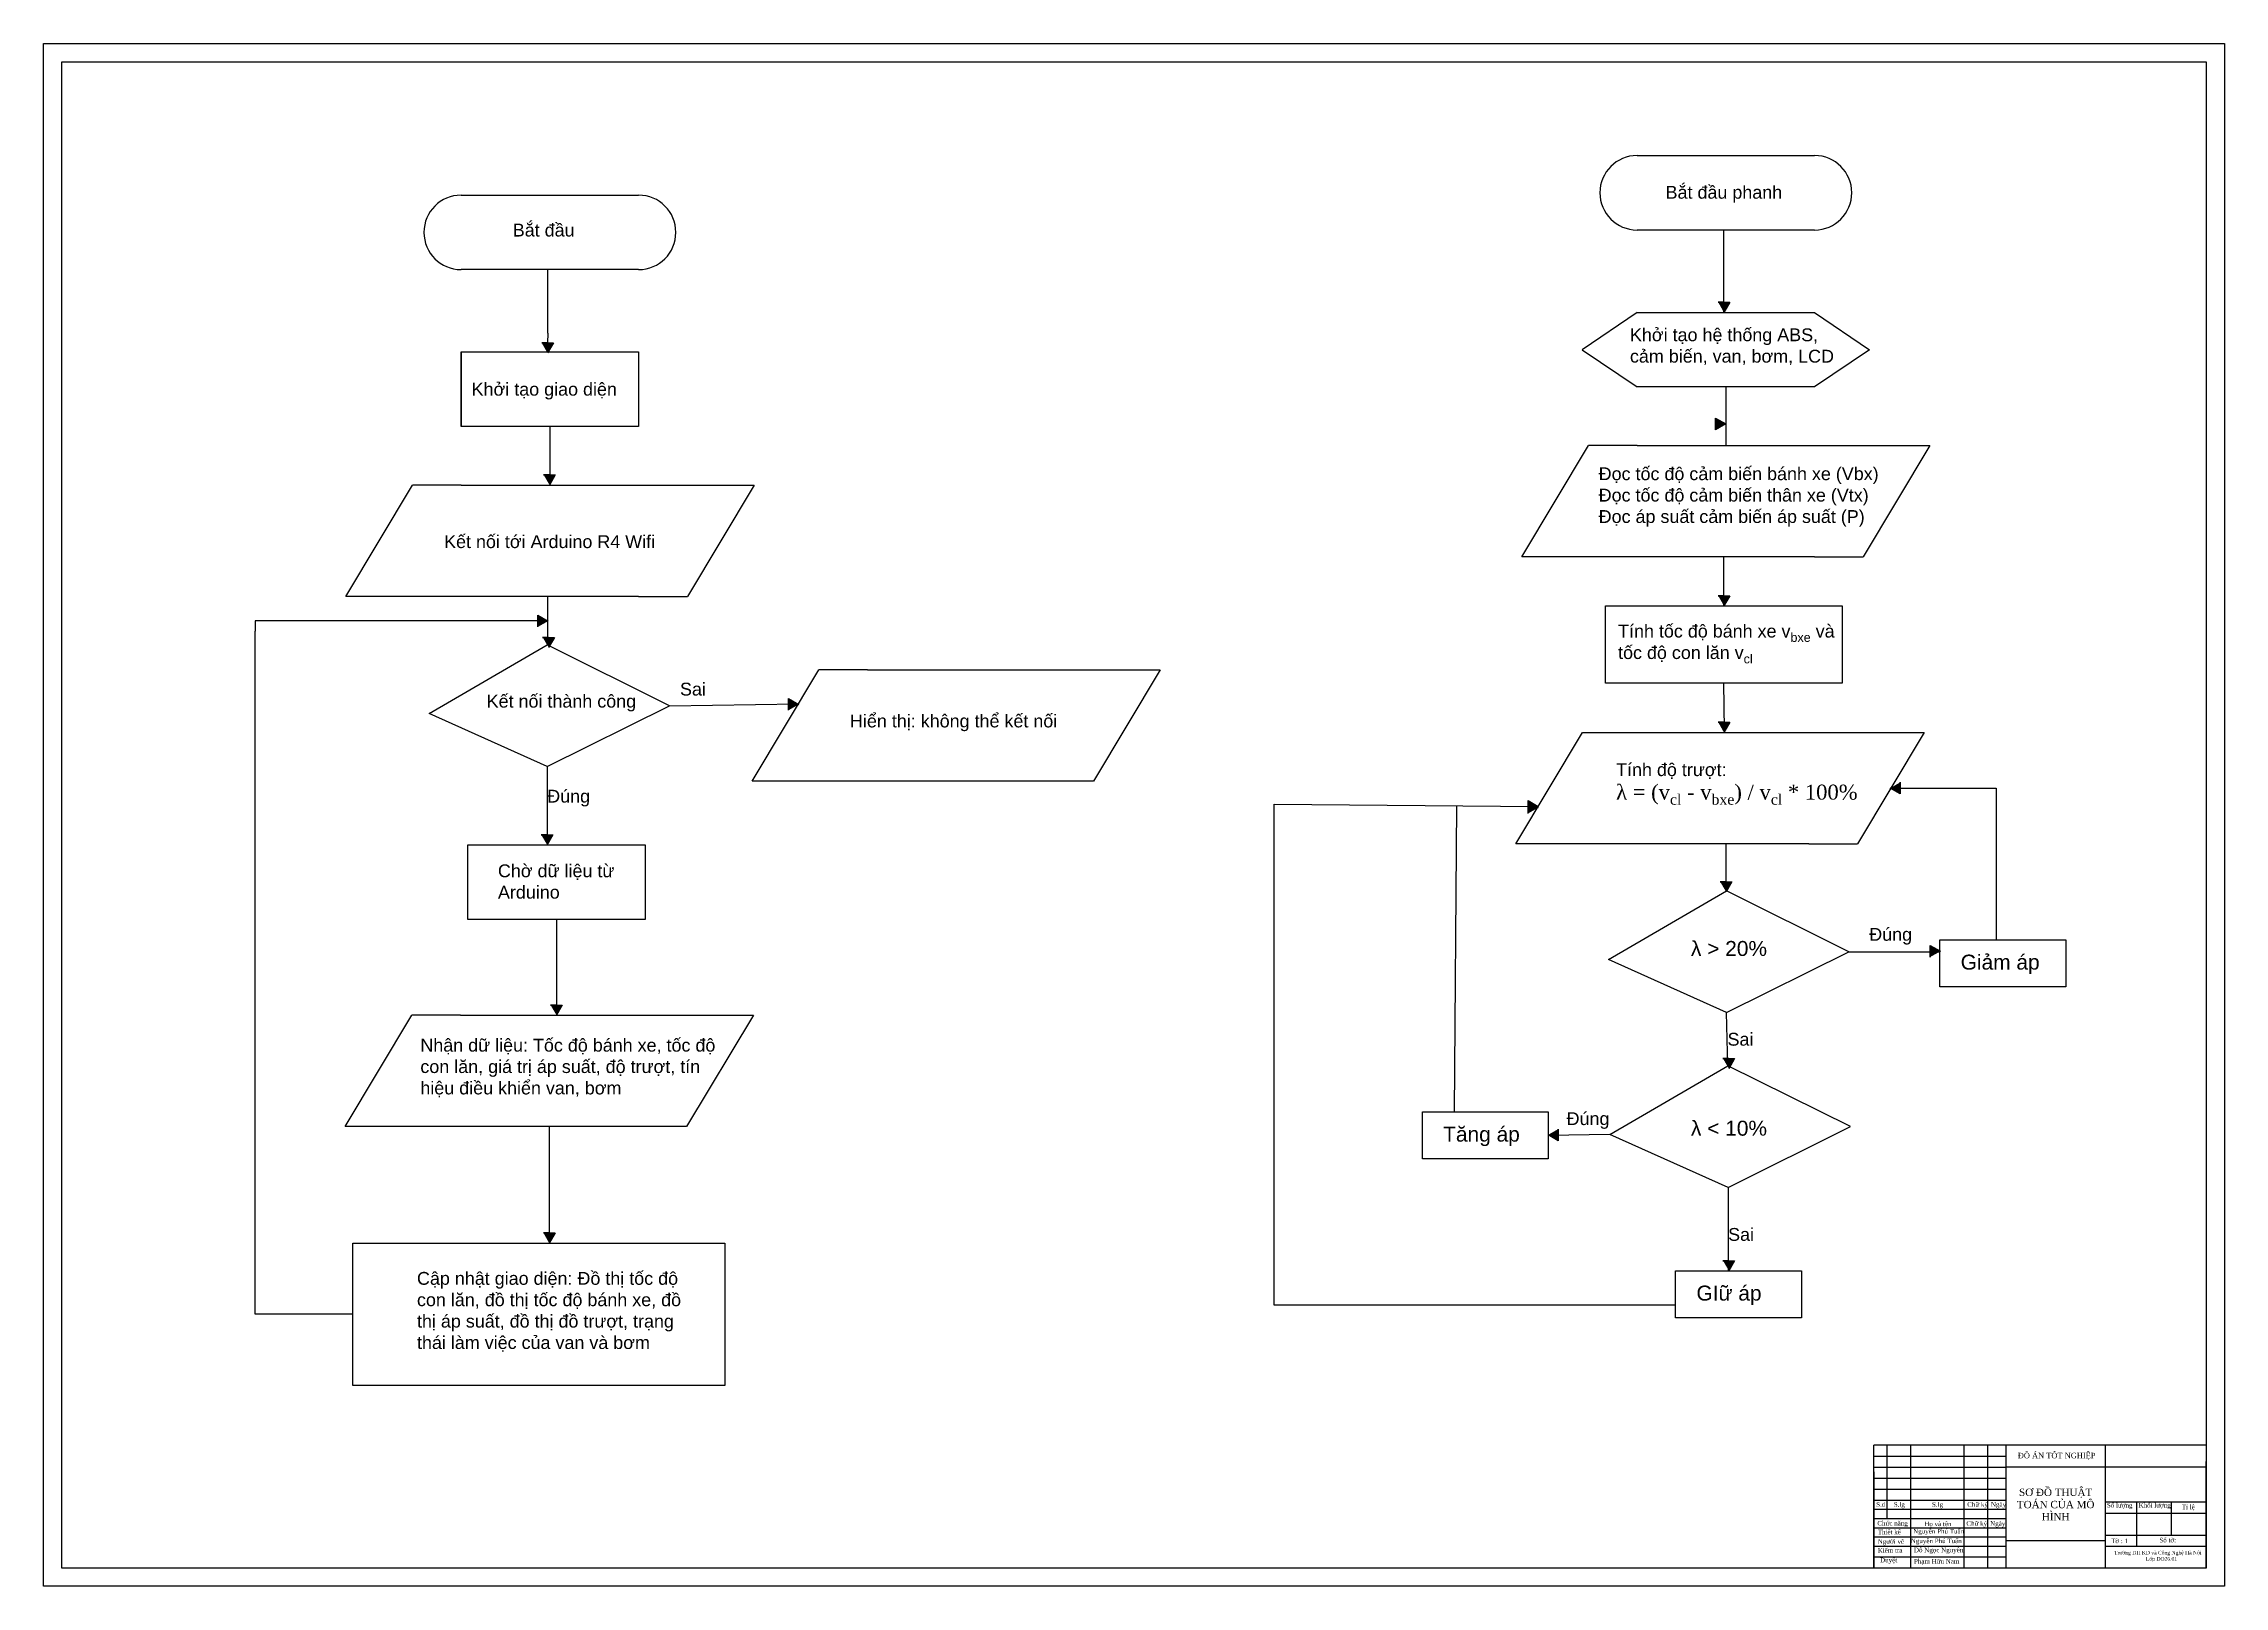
# Model space of a CAD drawing. Header units: millimetres. Extents: x 2941 to 39711, y -9887 to 8247.
# Drawn here: x 3253 to 14273, y -9878 to -2084 of the extents above; entities that cross this region are included whole.
import ezdxf

# ---------------------------------------------------------------- set-up
doc = ezdxf.new("R2010")
doc.units = ezdxf.units.MM
doc.layers.add('AM_0', color=7, linetype='Continuous', lineweight=50)
doc.styles.get("Standard").update_dxf_attribs({"font": 'arial.ttf'})
doc.dimstyles.new('AM_ISO$7', dxfattribs={"dimtxt": 3.5, "dimasz": 3.5, "dimexe": 1, "dimexo": 1, "dimgap": 1.5, "dimtad": 1, "dimdsep": 46, "dimtxsty": 'Standard', "dimcen": 0, "dimclrd": 256, "dimclre": 256, "dimclrt": 140, "dimadec": 0, "dimazin": 2, "dimtp": 0.1, "dimtm": 0.1, "dimtfac": 0.71, "dimtdec": 3, "dimtmove": 0, "dimatfit": 3, "dimfxl": 1, "dimlwd": -1, "dimlwe": -1, "dimarcsym": 1})

msp = doc.modelspace()

# ---------------------------------------------------------------- texts
at = {"attachment_point": 1}
for s, width, insert, char_height in [('{\\fArial|b0|i0|c163|p34;Bắt đầu phanh}', 753.62, (11449, -2803), 64.84), ('{\\fArial|b0|i0|c163|p34;Bắt đầu}', 753.62, (5624, -2994), 64.84), ('Khởi tạo hệ thống ABS, \\Pcảm biến, van, bơm, LCD', 1084.97, (11269, -3523), 64.84), ('Khởi tạo giao diện', 1084.97, (5416, -3798), 64.84), ('Đọc tốc độ cảm biến bánh xe (Vbx)\\PĐọc tốc độ cảm biến thân xe (Vtx)\\PĐọc áp suất cảm biến áp suất (P)', 1427.02, (11111, -4225), 64.84), ('Kết nối tới Arduino R4 Wifi', 1427.02, (5277, -4568), 64.84), ('\\A1;Tính tốc độ bánh xe v{\\H0.7x;\\S^ bxe;} và tốc độ con lăn v{\\H0.7x;\\S^ cl;}', 1227.5, (11209, -5020), 64.84), ('Sai', 239.92, (6469, -5313), 64.8), ('\\A1;Tính độ trượt:\\P{\\fTimes New Roman Greek|b0|i0|c161|p18;\\H1.16667x;λ = (v\\fTimes New Roman Greek|b0|i0|c0|p18;\\H0.7x;\\S^ cl;\\fTimes New Roman Greek|b0|i0|c161|p18;\\H1.42857x; - \\fTimes New Roman Greek|b0|i0|c0|p18;v\\H0.7x;\\S^ bxe;\\fTimes New Roman|b0|i0|c0|p18;\\H1.42857x;) / v\\H0.7x;\\S^ cl;\\H1.42857x; * 100%  }', 1227.5, (11199, -5720), 64.839), ('Đúng', 239.92, (5798, -5854), 64.8), ('Đúng', 239.92, (12478, -6552), 64.8), ('Sai', 239.92, (11762, -7082), 64.8), ('Đúng', 239.92, (10949, -7483), 64.8), ('Sai', 239.92, (11765, -8068), 64.8)]:
    msp.add_mtext_dynamic_manual_height_columns(s, width=width, gutter_width=324, heights=[0], dxfattribs=dict(at, insert=insert, char_height=char_height))
for s, insert, char_height, width in [('Kết nối thành công', (5492, -5374), 64.84, 768.74), ('Hiển thị: không thể kết nối', (7328, -5474), 64.84, 1288.82), ('Chờ dữ liệu từ Arduino', (5549, -6231), 64.84, 768.74), ('λ > 20%', (11577, -6618), 75.6, 570.48), ('Giảm áp', (12940, -6687), 75.6, 570.48), ('Nhận dữ liệu: Tốc độ bánh xe, tốc độ con lăn, giá trị áp suất, độ trượt, tín hiệu điều khiển van, bơm', (5157, -7112), 64.839, 1489.83), ('Tăng áp', (10325, -7556), 75.6, 570.48), ('λ < 10%', (11577, -7526), 75.6, 570.48), ('Cập nhật giao diện: Đồ thị tốc độ con lăn, đồ thị tốc độ bánh xe, đồ thị áp suất, đồ thị đồ trượt, trạng thái làm việc của van và bơm', (5140, -8290), 64.839, 1395.19), ('GIữ áp', (11605, -8359), 75.6, 570.48)]:
    msp.add_mtext(s, dxfattribs=dict(at, insert=insert, char_height=char_height, width=width))
at = {"layer": 'AM_0', "lineweight": -2, "attachment_point": 5}
for s, insert, char_height, width in [('{\\fTimes New Roman|b0|i0|c0|p18;ĐỒ ÁN \\fTimes New Roman|b0|i0|c163|p18;TỐT NGHIỆP}', (13425, -9221), 27.8, 490.6), ('{\\fTimes New Roman|b0|i0|c0|p18;SƠ ĐỒ THUẬT TOÁN CỦA MÔ HÌNH}', (13420, -9465), 37.07, 472.11)]:
    msp.add_mtext(s, dxfattribs=dict(at, insert=insert, char_height=char_height, width=width))
at = {"layer": 'AM_0', "lineweight": -2, "attachment_point": 1}
for s, width, insert, char_height in [('{\\fTimes New Roman|b0|i0|c0|p18;\\C7;S.d}', 49.61, (12513, -9453), 23.17), ('{\\fTimes New Roman|b0|i0|c0|p18;\\C7;S.lg}', 54.89, (12602, -9453), 23.17), ('{\\fTimes New Roman|b0|i0|c0|p18;\\C7;S.lg}', 158.71, (12795, -9453), 23.17), ('{\\fTimes New Roman|b0|i0|c0|p18;\\C7;Chữ ký}', 158.71, (12973, -9453), 23.17), ('{\\fTimes New Roman|b0|i0|c0|p18;\\C7;Ngày}', 158.71, (13093, -9453), 23.17), ('{\\fTimes New Roman|b0|i0|c0|p18;\\C7;Số lượng}', 158.71, (13679, -9457), 23.17), ('{\\fTimes New Roman|b0|i0|c0|p18;\\C7;Khối lượng}', 158.71, (13839, -9457), 23.17), ('{\\fTimes New Roman|b0|i0|c0|p18;\\C7;Tỉ lệ}', 158.71, (14057, -9466), 23.17), ('{\\fTimes New Roman|b0|i0|c0|p18;\\C7;Chức năng}', 158.71, (12519, -9548), 23.17), ('{\\fTimes New Roman|b0|i0|c0|p18;\\C7;Nguyễn Phú Tuấn}', 270.52, (12700, -9588), 23.17), ('{\\fTimes New Roman|b0|i0|c0|p18;\\C7;Họ và tên}', 158.71, (12756, -9551), 23.17), ('{\\fTimes New Roman|b0|i0|c0|p18;\\C7;Chữ ký}', 158.71, (12969, -9549), 23.17), ('{\\fTimes New Roman|b0|i0|c0|p18;\\C7;Ngày}', 158.71, (13089, -9549), 23.17), ('{\\fTimes New Roman|b0|i0|c0|p18;\\C7;Thiết kế}', 158.71, (12521, -9592), 23.17), ('{\\fTimes New Roman|b0|i0|c0|p18;\\C7;Người vẽ}', 158.71, (12521, -9640), 23.17), ('{\\fTimes New Roman|b0|i0|c0|p18;\\C7;Kiểm tra}', 158.71, (12521, -9685), 23.17), ('{\\fTimes New Roman|b0|i0|c0|p18;\\C7;Nguyễn Phú Tuấn}', 270.52, (12688, -9637), 23.17), ('{\\fTimes New Roman|b0|i0|c0|p18;\\C7;Đỗ Ngọc Nguyên}', 270.52, (12704, -9683), 23.17), ('{\\fTimes New Roman|b0|i0|c0|p18;\\C7;Tờ : 1}', 158.71, (13700, -9637), 23.17), ('{\\fTimes New Roman|b0|i0|c0|p18;\\C7;Số tờ:}', 158.71, (13944, -9633), 23.17), ('{\\fTimes New Roman|b0|i0|c0|p18;\\C7;Duyệt}', 158.71, (12533, -9734), 23.17), ('{\\fTimes New Roman|b0|i0|c0|p18;\\C7;Phạm Hữu Nam}', 270.52, (12704, -9740), 23.17), ('{\\fTimes New Roman|b0|i0|c0|p18;\\C7;Trường ĐH KD và Công Nghệ Hà Nội\\P\\pxqc;Lớp DO26.0\\fTimes New Roman|b0|i0|c163|p18;1\\H1.85758x; }', 479.6, (13715, -9699), 18.54)]:
    msp.add_mtext_dynamic_manual_height_columns(s, width=width, gutter_width=116, heights=[0], dxfattribs=dict(at, insert=insert, char_height=char_height))

# ---------------------------------------------------------------- hatches: boundary and pattern name
h = msp.add_hatch(color=256)
h.dxf.hatch_style = 1
h.paths.add_polyline_path([(11744, -3443), (11774, -3391), (11715, -3391)])
h = msp.add_hatch(color=256)
h.dxf.hatch_style = 1
h.paths.add_polyline_path([(5799, -3647), (5829, -3596), (5770, -3596)])
h = msp.add_hatch(color=256)
h.dxf.hatch_style = 1
h.paths.add_polyline_path([(11754, -4006), (11702, -3977), (11702, -4036)])
h = msp.add_hatch(color=256)
h.dxf.hatch_style = 1
h.paths.add_polyline_path([(5810, -4315), (5839, -4263), (5780, -4263)])
h = msp.add_hatch(color=256)
h.dxf.hatch_style = 1
h.paths.add_polyline_path([(11744, -4925), (11774, -4874), (11715, -4874)])
h = msp.add_hatch(color=256)
h.dxf.hatch_style = 1
h.paths.add_polyline_path([(5803, -5002), (5751, -4972), (5751, -5031)])
h = msp.add_hatch(color=256)
h.dxf.hatch_style = 1
h.paths.add_polyline_path([(5805, -5135), (5834, -5084), (5775, -5084)])
h = msp.add_hatch(color=256)
h.dxf.hatch_style = 1
h.paths.add_polyline_path([(7069, -5423), (7018, -5393), (7018, -5452)])
h = msp.add_hatch(color=256)
h.dxf.hatch_style = 1
h.paths.add_polyline_path([(11744, -5565), (11774, -5513), (11715, -5513)])
h = msp.add_hatch(color=256)
h.dxf.hatch_style = 1
h.paths.add_polyline_path([(12584, -5846), (12635, -5875), (12635, -5816)])
h = msp.add_hatch(color=256)
h.dxf.hatch_style = 1
h.paths.add_polyline_path([(10806, -5944), (10754, -5915), (10754, -5974)])
h = msp.add_hatch(color=256)
h.dxf.hatch_style = 1
h.paths.add_polyline_path([(10806, -5938), (10755, -5908), (10755, -5967)])
h = msp.add_hatch(color=256)
h.dxf.hatch_style = 1
h.paths.add_polyline_path([(5798, -6133), (5827, -6082), (5768, -6082)])
h = msp.add_hatch(color=256)
h.dxf.hatch_style = 1
h.paths.add_polyline_path([(11755, -6370), (11784, -6319), (11725, -6319)])
h = msp.add_hatch(color=256)
h.dxf.hatch_style = 1
h.paths.add_polyline_path([(12838, -6670), (12786, -6640), (12786, -6699)])
h = msp.add_hatch(color=256)
h.dxf.hatch_style = 1
h.paths.add_polyline_path([(5845, -6993), (5874, -6942), (5815, -6942)])
h = msp.add_hatch(color=256)
h.dxf.hatch_style = 1
h.paths.add_polyline_path([(11769, -7263), (11798, -7212), (11739, -7212)])
h = msp.add_hatch(color=256)
h.dxf.hatch_style = 1
h.paths.add_polyline_path([(10856, -7597), (10907, -7627), (10907, -7568)])
h = msp.add_hatch(color=256)
h.dxf.hatch_style = 1
h.paths.add_polyline_path([(5808, -8145), (5838, -8093), (5779, -8093)])
h = msp.add_hatch(color=256)
h.dxf.hatch_style = 1
h.paths.add_polyline_path([(11769, -8284), (11798, -8233), (11739, -8233)])

# ---------------------------------------------------------------- linework, layer by layer
for p, q in [((5801, -3547), (5801, -3226)), ((11744, -3391), (11715, -3391)), ((11715, -3391), (11774, -3391)), ((11774, -3391), (11744, -3443)), ((11305, -3443), (11027, -3631)), ((12202, -3443), (12480, -3631)), ((5799, -3596), (5770, -3596)), ((5770, -3596), (5829, -3596)), ((5801, -3547), (5799, -3596)), ((5829, -3596), (5799, -3647)), ((11027, -3631), (11305, -3819)), ((12480, -3631), (12202, -3819)), ((5363, -3642), (5363, -4019)), ((6260, -3642), (6260, -4019)), ((11754, -3819), (11754, -4115)), ((5811, -4019), (5811, -4315)), ((11702, -4036), (11702, -3977)), ((11702, -3977), (11754, -4006)), ((11702, -4006), (11702, -4036)), ((11754, -4006), (11702, -4036)), ((10722, -4677), (11059, -4115)), ((11305, -4115), (11059, -4115)), ((12202, -4115), (12440, -4115)), ((12440, -4115), (12785, -4115)), ((12785, -4115), (12448, -4677)), ((5810, -4263), (5780, -4263)), ((5780, -4263), (5839, -4263)), ((5839, -4263), (5810, -4315)), ((4780, -4877), (5117, -4315)), ((5363, -4315), (5117, -4315)), ((6260, -4315), (6498, -4315)), ((6498, -4315), (6843, -4315)), ((6843, -4315), (6506, -4877)), ((11067, -4677), (10722, -4677)), ((11305, -4677), (11067, -4677)), ((12202, -4677), (12448, -4677)), ((5125, -4877), (4780, -4877)), ((5363, -4877), (5125, -4877)), ((6260, -4877), (6506, -4877)), ((11744, -4874), (11715, -4874)), ((11715, -4874), (11774, -4874)), ((11743, -4925), (11743, -4925)), ((11774, -4874), (11744, -4925)), ((5801, -5001), (4323, -5001)), ((4323, -5001), (4323, -5053)), ((4323, -5112), (4323, -5053)), ((5751, -5031), (5751, -4972)), ((5751, -4972), (5803, -5002)), ((4323, -8504), (4323, -5112)), ((5201, -5469), (5797, -5122)), ((5805, -5084), (5775, -5084)), ((5775, -5084), (5834, -5084)), ((6416, -5430), (5797, -5122)), ((5801, -5125), (5801, -5125)), ((5834, -5084), (5805, -5135)), ((6833, -5811), (7170, -5248)), ((7416, -5248), (7170, -5248)), ((8313, -5248), (8551, -5248)), ((8551, -5248), (8896, -5248)), ((8896, -5248), (8559, -5811)), ((7018, -5452), (7018, -5393)), ((7018, -5393), (7069, -5423)), ((11746, -5549), (11743, -5316)), ((5798, -5737), (5201, -5469)), ((5798, -5737), (6416, -5430)), ((6416, -5430), (7067, -5420)), ((10693, -6127), (11030, -5565)), ((11030, -5565), (11276, -5565)), ((11744, -5513), (11715, -5513)), ((11715, -5513), (11774, -5513)), ((11774, -5513), (11744, -5565)), ((12172, -5565), (12411, -5565)), ((12411, -5565), (12756, -5565)), ((12756, -5565), (12418, -6127)), ((5798, -5737), (5798, -6133)), ((7178, -5811), (6833, -5811)), ((7416, -5811), (7178, -5811)), ((8559, -5811), (8313, -5811)), ((12635, -5846), (12635, -5816)), ((12635, -5816), (12635, -5875)), ((9471, -8457), (9471, -5927)), ((9471, -5927), (10806, -5938)), ((10383, -7481), (10395, -5935)), ((10754, -5974), (10754, -5915)), ((10754, -5915), (10806, -5944)), ((10755, -5967), (10755, -5908)), ((10755, -5908), (10806, -5938)), ((10755, -5938), (10755, -5967)), ((12635, -5875), (12584, -5846)), ((12587, -5846), (13119, -5846)), ((13119, -5846), (13119, -6612)), ((5798, -6082), (5768, -6082)), ((5768, -6082), (5827, -6082)), ((5827, -6082), (5798, -6133)), ((11037, -6127), (10693, -6127)), ((11276, -6127), (10966, -6127)), ((11755, -6319), (11755, -6127)), ((12172, -6127), (12418, -6127)), ((11161, -6711), (11757, -6365)), ((11755, -6319), (11725, -6319)), ((11725, -6319), (11784, -6319)), ((11784, -6319), (11755, -6370)), ((12375, -6672), (11757, -6365)), ((5845, -6510), (5845, -6993)), ((11757, -6980), (11161, -6711)), ((11757, -6980), (12375, -6672)), ((12375, -6672), (12835, -6672)), ((12786, -6699), (12786, -6640)), ((12786, -6640), (12838, -6670)), ((12786, -6670), (12786, -6699)), ((5845, -6942), (5815, -6942)), ((5815, -6942), (5874, -6942)), ((5874, -6942), (5845, -6993)), ((4777, -7556), (5114, -6993)), ((5360, -6993), (5114, -6993)), ((6256, -6993), (6495, -6993)), ((6495, -6993), (6840, -6993)), ((6840, -6993), (6502, -7556)), ((11764, -7249), (11757, -6980)), ((11168, -7595), (11764, -7249)), ((11769, -7212), (11739, -7212)), ((11739, -7212), (11798, -7212)), ((12383, -7556), (11764, -7249)), ((11798, -7212), (11769, -7263)), ((5121, -7556), (4777, -7556)), ((5360, -7556), (5121, -7556)), ((5808, -7556), (5808, -8145)), ((6502, -7556), (6256, -7556)), ((11168, -7595), (10856, -7600)), ((10907, -7627), (10856, -7597)), ((10907, -7597), (10907, -7568)), ((10907, -7568), (10907, -7627)), ((11765, -7864), (11168, -7595)), ((11765, -7864), (12383, -7556)), ((11765, -7864), (11765, -8284)), ((5808, -8093), (5779, -8093)), ((5779, -8093), (5838, -8093)), ((5838, -8093), (5808, -8145)), ((11769, -8233), (11739, -8233)), ((11739, -8233), (11798, -8233)), ((11798, -8233), (11769, -8284)), ((11499, -8457), (9471, -8457)), ((4815, -8504), (4323, -8504))]:
    msp.add_line(p, q)
for points in [[(11305, -2650), (12202, -2650)], [(5363, -2850), (6260, -2850)], [(12202, -3026), (11305, -3026)], [(6260, -3226), (5363, -3226)], [(11305, -3443), (12202, -3443)], [(5363, -3642), (6260, -3642)], [(12202, -3819), (11305, -3819)], [(6260, -4019), (5363, -4019)], [(11305, -4115), (12202, -4115)], [(5363, -4315), (6260, -4315)], [(12202, -4677), (11305, -4677)], [(6260, -4877), (5363, -4877)], [(7416, -5248), (8313, -5248)], [(11276, -5565), (12172, -5565)], [(8313, -5811), (7416, -5811)], [(12172, -6127), (11276, -6127)], [(5360, -6993), (6256, -6993)], [(6256, -7556), (5360, -7556)]]:
    msp.add_lwpolyline(points)
for points in [[(5363, -3642), (6260, -3642), (6260, -4019), (5363, -4019)], [(11145, -4925), (12342, -4925), (12342, -5316), (11145, -5316)], [(5397, -6133), (6293, -6133), (6293, -6510), (5397, -6510)], [(12835, -6612), (13471, -6612), (13471, -6850), (12835, -6850)], [(10220, -7481), (10856, -7481), (10856, -7718), (10220, -7718)], [(4815, -8145), (6695, -8145), (6695, -8863), (4815, -8863)], [(11499, -8284), (12135, -8284), (12135, -8521), (11499, -8521)]]:
    msp.add_lwpolyline(points, close=True)
for centre, start, end in [((11305, -2838), 90, 270), ((12202, -2838), 270, 90), ((5363, -3038), 90, 270), ((6260, -3038), 270, 90)]:
    msp.add_arc(centre, 188, start, end)
at = {"layer": 'AM_0', "lineweight": -2}
for p, q in [((12502, -9786), (12502, -9165)), ((13670, -9165), (12502, -9165)), ((13670, -9165), (12502, -9165)), ((12502, -9220), (13170, -9220)), ((12567, -9165), (12567, -9536)), ((12688, -9786), (12688, -9165)), ((12957, -9786), (12957, -9165)), ((13077, -9786), (13077, -9165)), ((13170, -9786), (13170, -9165)), ((14180, -9165), (13670, -9165)), ((13670, -9165), (13670, -9285)), ((14180, -9165), (13670, -9165)), ((13670, -9248), (13670, -9415)), ((14180, -9415), (14180, -9248)), ((12502, -9276), (13170, -9276)), ((12502, -9299), (12502, -9786)), ((12502, -9332), (13170, -9332)), ((14180, -9276), (13170, -9276)), ((12502, -9387), (13170, -9387)), ((12502, -9443), (13170, -9443)), ((13170, -9786), (13170, -9415)), ((13670, -9415), (13670, -9786)), ((13670, -9452), (14180, -9452)), ((13828, -9452), (13828, -9675)), ((14004, -9452), (14004, -9619)), ((14180, -9786), (14180, -9415)), ((12502, -9489), (13170, -9489)), ((12502, -9536), (13170, -9536)), ((12502, -9582), (13170, -9582)), ((13670, -9508), (13928, -9508)), ((13928, -9508), (14180, -9508)), ((12502, -9628), (13170, -9628)), ((12502, -9675), (13170, -9675)), ((13170, -9647), (13670, -9647)), ((13670, -9619), (14180, -9619)), ((13670, -9675), (14180, -9675)), ((12502, -9730), (13170, -9730))]:
    msp.add_line(p, q, dxfattribs=at)
for points in [[(3253, -9878), (3253, -2084), (14273, -2084), (14273, -9878), (3253, -9878)], [(3346, -9786), (3346, -2177), (14180, -2177), (14180, -9786)]]:
    msp.add_lwpolyline(points, close=True, dxfattribs=at)

msp.set_redraw_order([(e.dxf.handle, doc.entitydb.next_handle()) for e in msp.query("TEXT MTEXT ATTDEF DIMENSION ARC_DIMENSION")])  # texts and dimensions are drawn at this point

# ---------------------------------------------------------------- leaders
for points in [[(11743, -3443), (11743, -3026)], [(11743, -4925), (11743, -4677)], [(5801, -5125), (5801, -4877)]]:
    msp.add_leader(points, dimstyle='AM_ISO$7', override={"dimgap": 1.5, "dimtad": 0})

doc.saveas('drawing.dxf')
